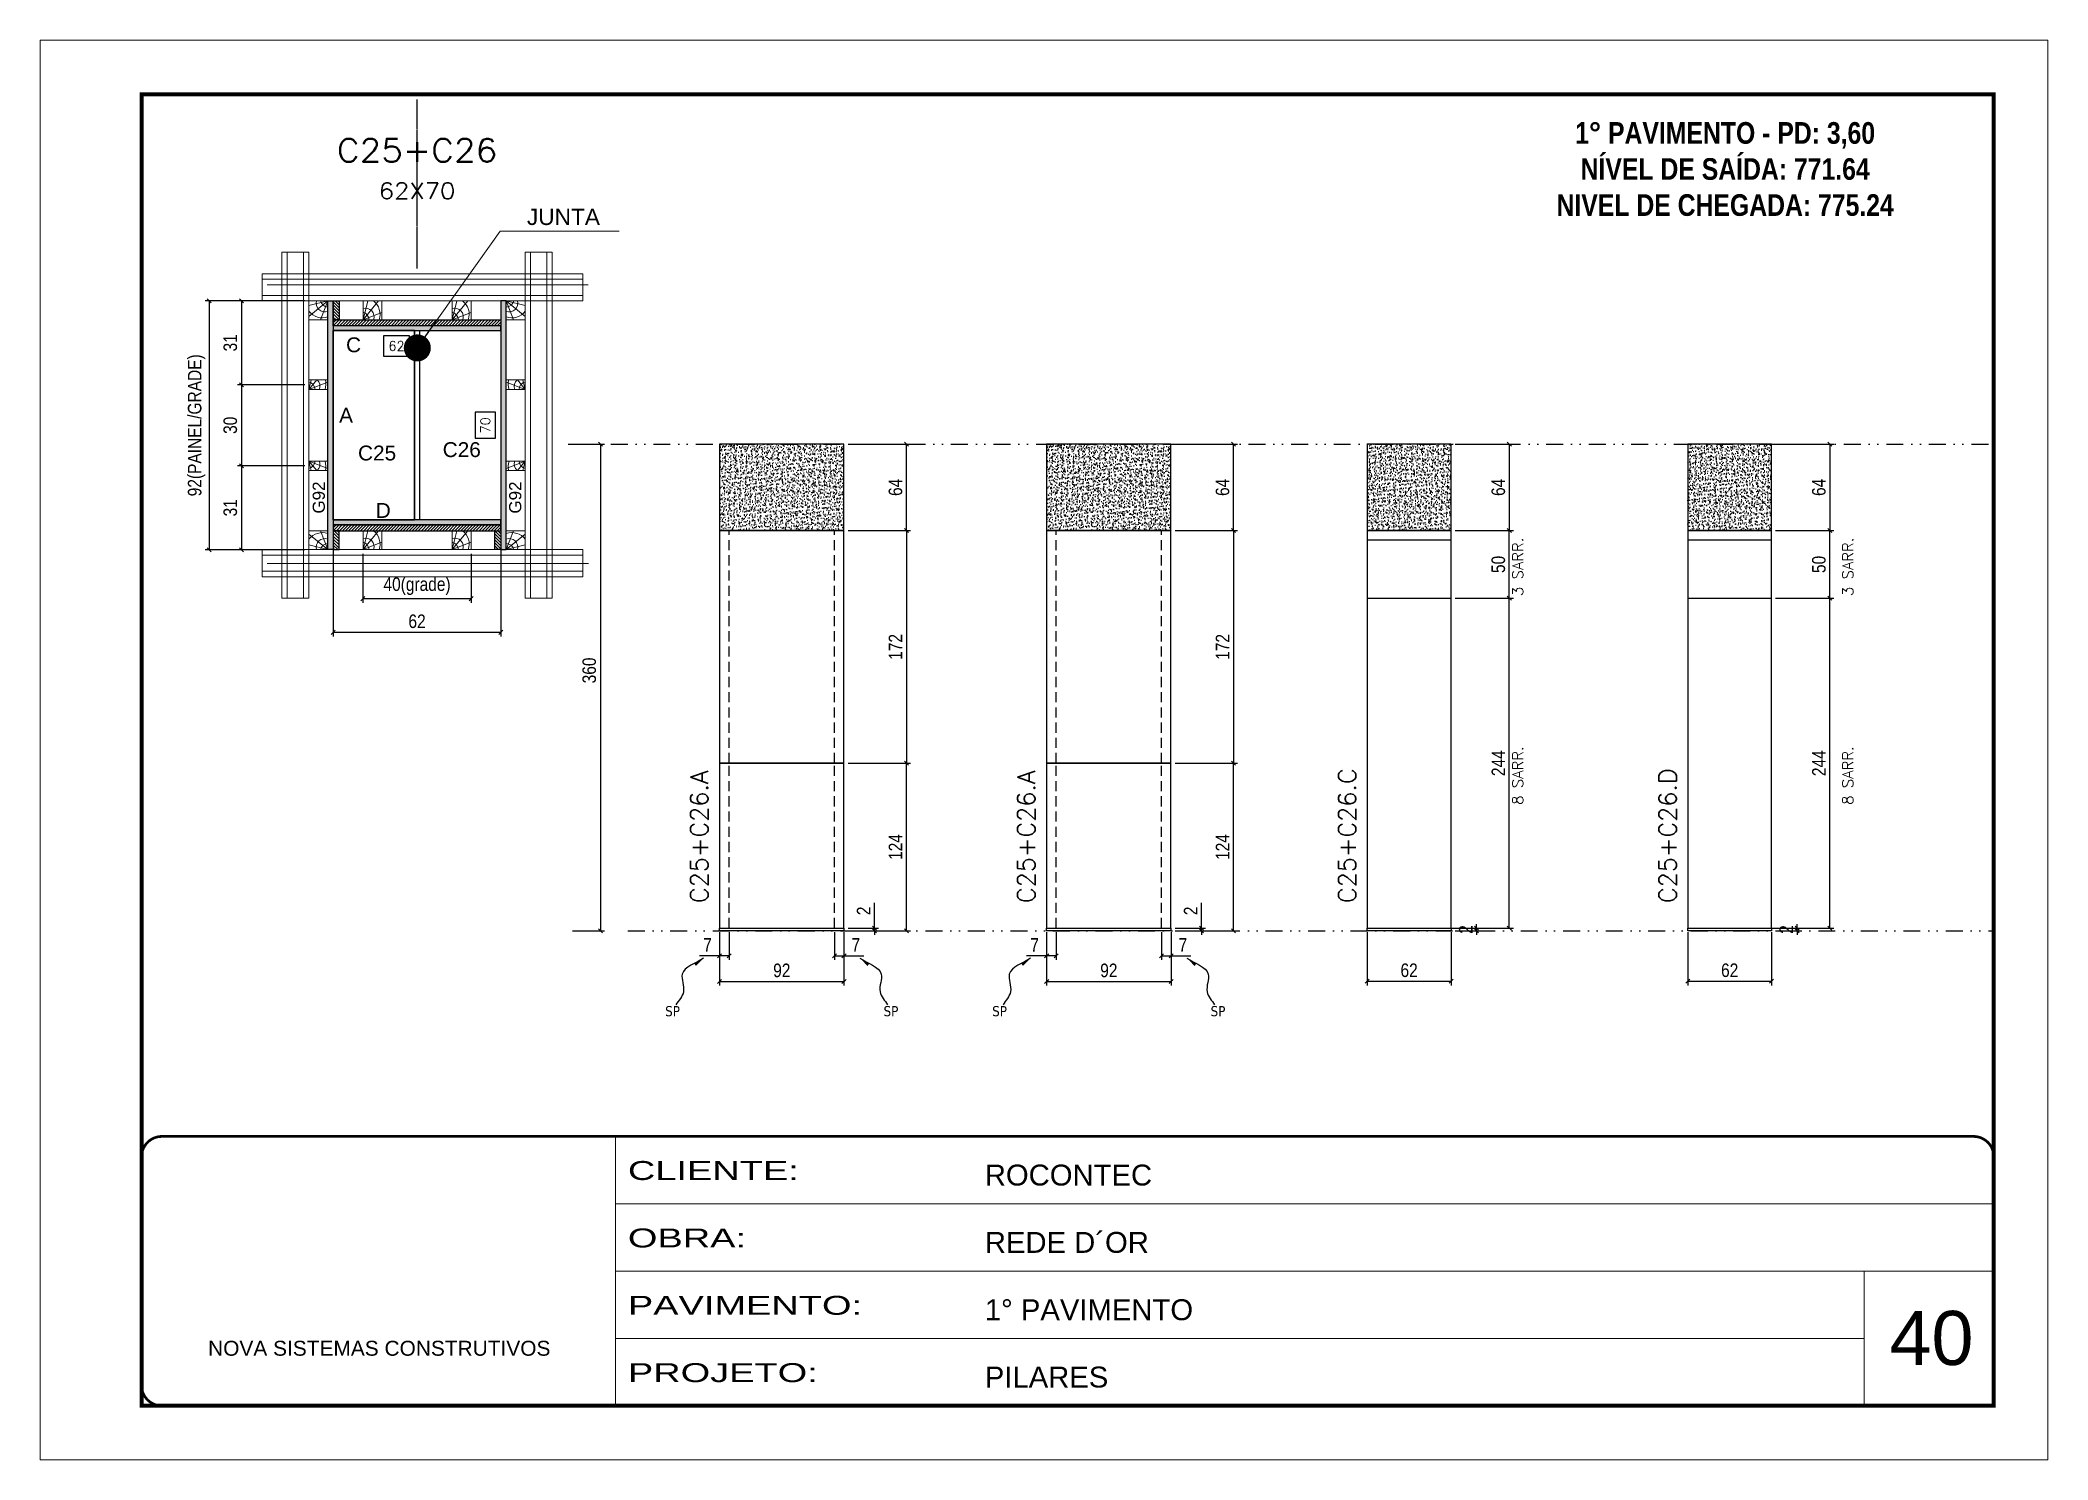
# Model space of a CAD drawing. Extents: x 2949 to 9203, y -16089 to 12527.
# Drawn here: x 7704 to 9189, y 1140 to 2190 of the extents above; entities that cross this region are included whole.
import ezdxf
from ezdxf.enums import TextEntityAlignment as Align

# ---------------------------------------------------------------- set-up
doc = ezdxf.new("R2010")
doc.units = 0
for name, pattern in [('CONTINUO', [0]), ('DASHED', [0.75, 0.5, -0.25]), ('DIVIDE2', [0.625, 0.25, -0.125, 0, -0.125, 0, -0.125]), ('HIDDEN', [0.375, 0.25, -0.125])]:
    doc.linetypes.add(name, pattern=pattern)
for name, color, linetype, lineweight in [('CARIMBO', 255, 'Continuous', 9), ('Folhas', 255, 'Continuous', 9), ('Hachura', 251, 'Continuous', 9), ('Madeira', 126, 'Continuous', 18), ('Perfil Metálico', 224, 'Continuous', 18), ('SARRAFO DE PRESSAO', 251, 'DASHED', 9), ('Texto Seção', 7, 'Continuous', 15)]:
    doc.layers.add(name, color=color, linetype=linetype, lineweight=lineweight)
for name, color, linetype in [('CHAPA', 1, 'Continuous'), ('COTA', 241, 'Continuous'), ('cotas', 4, 'Continuous'), ('MEIO_PONT', 93, 'Continuous'), ('NOMENCLATURA', 7, 'Continuous'), ('Nível', 160, 'Continuous'), ('Painéis', 200, 'Continuous'), ('SARR_2.2x7', 40, 'Continuous'), ('SARRAFO', 251, 'Continuous'), ('Sarrafo de Pressão', 42, 'HIDDEN'), ('texto', 7, 'Continuous'), ('Texto de Titulo', 7, 'Continuous'), ('Texto Qtd Sarr', 242, 'Continuous'), ('TEXTO_GERAL', 7, 'Continuous')]:
    doc.layers.add(name, color=color, linetype=linetype)
doc.styles.add('ARIAL', font='arial.ttf')
doc.styles.add('COTA TECNICA', font='techl___.ttf', dxfattribs={"height": 10})
doc.styles.add('COTA TECNICA 2X', font='techl___.ttf', dxfattribs={"height": 10})
doc.styles.add('COTA TECNICA-50', font='techl___.ttf', dxfattribs={"height": 10})
doc.styles.add('REGUA-120', font='ROMANS.shx', dxfattribs={"height": 15})
doc.styles.add('ROMANC', font='techb___.ttf', dxfattribs={"height": 2.5})
doc.styles.add('ROMANS', font='romans.shx')
doc.styles.add('SANSSERIF', font='sas_____.pfb')
doc.styles.get("Standard").update_dxf_attribs({"font": 'arial.ttf'})
doc.styles.add('Tecnologia', font='')
doc.styles.get('Tecnologia').set_extended_font_data('Forgotten Futurist')
doc.dimstyles.new('3x', dxfattribs={"dimtxt": 10, "dimasz": 5, "dimexe": 7, "dimexo": 5, "dimgap": 4, "dimtad": 1, "dimdec": 4, "dimlfac": 0.333333, "dimdsep": 46, "dimtxsty": 'Standard', "dimblk": 'DOT', "dimcen": 0.09, "dimclrd": 1, "dimclre": 1, "dimclrt": 2, "dimadec": 0, "dimazin": 2, "dimtfac": 1, "dimtdec": 4, "dimtmove": 0, "dimatfit": 3, "dimldrblk": 'DOT', "dimfxl": 1, "dimtolj": 1, "dimtzin": 0, "dimlwd": 9, "dimlwe": 9, "dimarcsym": 0})
doc.dimstyles.new('COTA PAINEL-50', dxfattribs={"dimtxt": 10, "dimasz": 3, "dimexe": 3, "dimexo": 3, "dimgap": 3, "dimtad": 1, "dimdec": 1, "dimzin": 12, "dimdsep": 46, "dimtxsty": 'COTA TECNICA-50', "dimblk1": 'OBLIQUE', "dimblk2": 'OBLIQUE', "dimsah": 1, "dimcen": 0.9, "dimclrd": 4, "dimclre": 4, "dimclrt": 240, "dimadec": 1, "dimazin": 3, "dimtfac": 1, "dimtdec": 1, "dimtmove": 0, "dimatfit": 3, "dimfxl": 1, "dimtolj": 1, "dimtzin": 12, "dimarcsym": 0})
doc.dimstyles.new('PAINEL', dxfattribs={"dimtxt": 10, "dimasz": 3, "dimexe": 3, "dimexo": 3, "dimgap": 3, "dimtad": 1, "dimdec": 1, "dimzin": 12, "dimdsep": 46, "dimtxsty": 'COTA TECNICA', "dimblk1": 'OBLIQUE', "dimblk2": 'OBLIQUE', "dimsah": 1, "dimcen": 0.9, "dimclrd": 4, "dimclre": 4, "dimclrt": 240, "dimadec": 1, "dimazin": 3, "dimtfac": 1, "dimtdec": 1, "dimtmove": 0, "dimatfit": 3, "dimfxl": 1, "dimtolj": 1, "dimtzin": 12, "dimarcsym": 0})
doc.dimstyles.new('SECAO PILAR', dxfattribs={"dimtxt": 10, "dimasz": 3, "dimexe": 3, "dimexo": 3, "dimgap": 3, "dimtad": 1, "dimdec": 1, "dimlfac": 0.5, "dimzin": 12, "dimdsep": 46, "dimtxsty": 'COTA TECNICA 2X', "dimblk1": 'OBLIQUE', "dimblk2": 'OBLIQUE', "dimsah": 1, "dimcen": 0.9, "dimclrd": 256, "dimclre": 256, "dimclrt": 256, "dimadec": 1, "dimazin": 3, "dimtfac": 1, "dimtdec": 1, "dimtmove": 0, "dimatfit": 3, "dimfxl": 1, "dimtolj": 1, "dimtzin": 12, "dimarcsym": 0})
doc.dimstyles.new('SECÇÃO 2', dxfattribs={"dimtxt": 7, "dimasz": 6, "dimexe": 0.18, "dimexo": 2, "dimgap": -4, "dimtad": 3, "dimdec": 1, "dimlfac": 0.5, "dimzin": 12, "dimdsep": 46, "dimtxsty": 'ROMANS', "dimblk": 'ARCHTICK', "dimcen": 0.09, "dimse1": 1, "dimse2": 1, "dimsd1": 1, "dimsd2": 1, "dimclrd": 180, "dimclre": 5, "dimclrt": 1, "dimadec": 0, "dimazin": 3, "dimtfac": 1, "dimtdec": 1, "dimtofl": 0, "dimtmove": 0, "dimatfit": 3, "dimldrblk": 'ARCHTICK', "dimfxl": 1, "dimtolj": 1, "dimtzin": 0, "dimarcsym": 0})
doc.dimstyles.get("Standard").update_dxf_attribs({"dimtxt": 0.18, "dimasz": 0.18, "dimexe": 0.18, "dimexo": 0.0625, "dimgap": 0.09, "dimtad": 0, "dimtih": 1, "dimtoh": 1, "dimdec": 4, "dimzin": 0, "dimdsep": 46, "dimtxsty": 'Standard', "dimcen": 0.09, "dimadec": 0, "dimazin": 0, "dimtfac": 1, "dimtdec": 4, "dimtofl": 0, "dimtmove": 0, "dimatfit": 3, "dimfxl": 1, "dimtolj": 1, "dimtzin": 0, "dimarcsym": 0})
pattern_1 = [(135, (-14970.5793, 11315.6886), (-1.12253202, -1.12253202), [])]

msp = doc.modelspace()

# ---------------------------------------------------------------- texts
at = {"color": 0, "linetype": 'Continuous', "ltscale": 5, "style": 'ARIAL'}
msp.add_text('JUNTA', height=12, dxfattribs=at).set_placement((8064.08, 2052.86))
at = {"layer": 'CARIMBO', "style": 'ARIAL'}
msp.add_text('40', height=40, dxfattribs=at).set_placement((9071.89, 1209.7))
at = {"layer": 'NOMENCLATURA', "color": 2, "insert": (8950.36, 2155.62), "char_height": 16, "attachment_point": 2, "style": 'ROMANC'}
msp.add_mtext_dynamic_manual_height_columns('\\P1° PAVIMENTO - PD: 3,60\\PNÍVEL DE SAÍDA: 771.64\\PNIVEL DE CHEGADA: 775.24', width=300.2766, gutter_width=1, heights=[0], dxfattribs=at)
at = {"layer": 'texto', "color": 0, "char_height": 7.5, "attachment_point": 5}
for insert in [(8171.78, 1471.35), (8333.33, 1471.35), (8413.67, 1471.35), (8575.23, 1471.35)]:
    msp.add_mtext('{\\fTahoma|b0|i0|c0|p34;\\C4;SP}', dxfattribs=dict(at, insert=insert))
at = {"layer": 'Texto Seção', "linetype": 'Continuous', "style": 'ROMANS'}
for s, p in [('3 SARR.', (8800.94, 1778.4)), ('3 SARR.', (9045.05, 1778.4)), ('8 SARR.', (8800.94, 1624.05)), ('8 SARR.', (9045.05, 1624.05))]:
    msp.add_text(s, height=8, rotation=90, dxfattribs=at).set_placement(p)
at = {"layer": 'Texto Seção', "char_height": 13, "width": 285.3299, "attachment_point": 7, "rotation": 90, "style": 'REGUA-120'}
for s, insert in [('C25+C26.A', (8198.01, 1551.31)), ('C25+C26.A', (8439.9, 1551.31)), ('C25+C26.C', (8677.3, 1551.31)), ('C25+C26.D', (8914.35, 1551.31))]:
    msp.add_mtext(s, dxfattribs=dict(at, insert=insert))
at = {"layer": 'TEXTO_GERAL', "style": 'ARIAL'}
for s, p in [('C', (7935.85, 1964.24)), ('A', (7930.29, 1912.18)), ('C25', (7953.25, 1884.21)), ('C26', (8015.87, 1886.71)), ('D', (7957.83, 1841.74))]:
    msp.add_text(s, height=11, dxfattribs=at).set_placement(p, align=Align.MIDDLE_CENTER)
at = {"layer": 'TEXTO_GERAL', "color": 0, "linetype": 'Continuous', "style": 'SANSSERIF'}
for p in [(7910.1, 1839.4), (8055.43, 1839.4)]:
    msp.add_text('G92', height=9, rotation=90, dxfattribs=at).set_placement(p, align=Align.MIDDLE_LEFT)

# ---------------------------------------------------------------- blocks, each defined once
blk = doc.blocks.new('9999999999')
at = {"color": 30, "linetype": 'CONTINUO'}
for p, q in [((98564.6, 34230.2), (98564.6, 34429.4)), ((98564.6, 34379.6), (99584, 34379.6)), ((98564.6, 34329.8), (99488, 34329.8)), ((99584, 34329.8), (99488, 34329.8)), ((99488, 34329.8), (99488, 34230.2)), ((98564.6, 34280), (99488, 34280))]:
    blk.add_line(p, q, dxfattribs=at)
at = {"color": 30, "linetype": 'CONTINUO', "const_width": 2}
blk.add_lwpolyline([(99584, 34230.2), (99584, 34414.4, 0.414214), (99569, 34429.4), (98229, 34429.4, 0.414214), (98214, 34414.4), (98214, 34245.2, 0.414214), (98229, 34230.2), (99584, 34230.2)], format="xyb", dxfattribs=at)
at = {"layer": 'Folhas'}
blk.add_lwpolyline([(98139, 34190.2), (99624, 34190.2), (99624, 35240.2), (98139, 35240.2)], close=True, dxfattribs=at)
at = {"layer": 'Folhas', "color": 30, "const_width": 3}
blk.add_lwpolyline([(98214, 34230.2), (99584, 34230.2), (99584, 35200.2), (98214, 35200.2)], close=True, dxfattribs=at)
at = {"color": 7, "linetype": 'Continuous', "ltscale": 5, "style": 'ARIAL'}
for s, height, p in [('ROCONTEC', 15.48, (98837.7, 34393.1)), ('REDE D´OR', 15.48, (98837.7, 34343.3)), ('1° PAVIMENTO', 15.483, (98837.7, 34293.5)), ('NOVA SISTEMAS CONSTRUTIVOS', 11.059, (98263.2, 34267.2)), ('PILARES', 15.48, (98837.7, 34243.7))]:
    blk.add_text(s, height=height, dxfattribs=at).set_placement(p)
at = {"layer": 'Folhas', "color": 7, "style": 'Tecnologia', "width": 1.5}
for s, p in [('CLIENTE:', (98573.7, 34397.2)), ('OBRA:', (98573.7, 34347.3)), ('PAVIMENTO:', (98573.7, 34297.5)), ('PROJETO:', (98573.7, 34247.7))]:
    blk.add_text(s, height=14, dxfattribs=at).set_placement(p)
blk = doc.blocks.new('*D3679')
at = {"layer": 'COTA', "color": 180, "lineweight": -2, "transparency": 16777216}
for p, q in [((8040.8, 1914.4), (8025.8, 1914.4)), ((8025.8, 1914.4), (8025.8, 1895.1)), ((8040.8, 1895.1), (8040.8, 1914.4)), ((8025.8, 1895.1), (8040.8, 1895.1))]:
    blk.add_line(p, q, dxfattribs=at)
at = {"layer": 'Defpoints', "color": 0, "transparency": 16777216}
for p in [(7920.8, 1974.7), (7920.8, 1834.7), (8044.8, 1834.7)]:
    blk.add_point(p, dxfattribs=at)
at = {"layer": 'COTA', "color": 1, "transparency": 16777216, "insert": (8033.3, 1904.7), "char_height": 7, "attachment_point": 5, "rotation": 90, "style": 'ROMANS'}
blk.add_mtext('\\A1;70', dxfattribs=at)
blk = doc.blocks.new('_ArchTick')
at = {"color": 0, "linetype": 'ByBlock', "const_width": 0.15}
blk.add_lwpolyline([(-0.5, -0.5), (0.5, 0.5)], dxfattribs=at)
blk = doc.blocks.new('*D3680')
at = {"layer": 'COTA', "color": 180, "lineweight": -2, "transparency": 16777216}
for p, q in [((7977.1, 1970.9), (7958.1, 1970.9)), ((7958.1, 1970.9), (7958.1, 1955.9)), ((7977.1, 1955.9), (7977.1, 1970.9)), ((7958.1, 1955.9), (7977.1, 1955.9))]:
    blk.add_line(p, q, dxfattribs=at)
at = {"layer": 'Defpoints', "color": 0, "transparency": 16777216}
for p in [(7920.8, 1974.7), (8044.8, 1974.7), (8044.8, 1951.9)]:
    blk.add_point(p, dxfattribs=at)
at = {"layer": 'COTA', "color": 1, "transparency": 16777216, "insert": (7967.6, 1963.4), "char_height": 7, "attachment_point": 5, "style": 'ROMANS'}
blk.add_mtext('\\A1;62', dxfattribs=at)
blk = doc.blocks.new('titulo1')
at = {"layer": 'Defpoints', "color": 252, "linetype": 'HIDDEN', "ltscale": 2}
blk.add_line((0, 0), (0, 125), dxfattribs=at)
at = {"layer": 'Defpoints', "style": 'ROMANS', "oblique": 15}
blk.add_attdef('FOLHA', text='', height=10, dxfattribs=at).set_placement((0, 15.6), align=Align.MIDDLE_CENTER)
at = {"layer": 'Texto Qtd Sarr', "color": 3, "style": 'ROMANS', "oblique": 15}
for tag, height, p in [('TITULO', 17, (0, 71.4)), ('SEÇÃO', 12, (0, 41.5))]:
    blk.add_attdef(tag, text='', height=height, dxfattribs=at).set_placement(p, align=Align.MIDDLE_CENTER)
blk = doc.blocks.new('_Oblique')
at = {"color": 0, "linetype": 'ByBlock', "lineweight": -2}
blk.add_line((-0.5, -0.5), (0.5, 0.5), dxfattribs=at)
blk = doc.blocks.new('*D3681')
at = {"layer": 'COTA', "lineweight": -2, "transparency": 16777216}
for p, q in [((7899.8, 1996.7), (7826.1, 1996.7)), ((7829.1, 1996.7), (7829.1, 1812.7)), ((7899.8, 1812.7), (7826.1, 1812.7))]:
    blk.add_line(p, q, dxfattribs=at)
at = {"layer": 'Defpoints', "color": 0, "transparency": 16777216}
for p in [(7902.8, 1996.7), (7829.1, 1812.7), (7902.8, 1812.7)]:
    blk.add_point(p, dxfattribs=at)
at = {"layer": 'COTA', "lineweight": -2, "transparency": 16777216, "xscale": 3, "yscale": 3, "zscale": 3}
for p, rotation in [((7829.1, 1996.7), 90), ((7829.1, 1812.7), 270)]:
    blk.add_blockref('_Oblique', p, dxfattribs=dict(at, rotation=rotation))
at = {"layer": 'COTA', "transparency": 16777216, "insert": (7819.8, 1904.7), "char_height": 10, "attachment_point": 5, "rotation": 90, "style": 'COTA TECNICA 2X'}
blk.add_mtext('\\A1;92(PAINEL/GRADE)', dxfattribs=at)
blk = doc.blocks.new('*D3682')
at = {"layer": 'COTA', "lineweight": -2, "transparency": 16777216}
for p, q in [((7899.8, 1874.7), (7849.9, 1874.7)), ((7852.9, 1874.7), (7852.9, 1812.7)), ((7899.8, 1812.7), (7849.9, 1812.7))]:
    blk.add_line(p, q, dxfattribs=at)
at = {"layer": 'Defpoints', "color": 0, "transparency": 16777216}
for p in [(7902.8, 1874.7), (7852.9, 1812.7), (7902.8, 1812.7)]:
    blk.add_point(p, dxfattribs=at)
at = {"layer": 'COTA', "lineweight": -2, "transparency": 16777216, "xscale": 3, "yscale": 3, "zscale": 3}
for p, rotation in [((7852.9, 1874.7), 90), ((7852.9, 1812.7), 270)]:
    blk.add_blockref('_Oblique', p, dxfattribs=dict(at, rotation=rotation))
at = {"layer": 'COTA', "transparency": 16777216, "insert": (7844.7, 1843.7), "char_height": 10, "attachment_point": 5, "rotation": 90, "style": 'COTA TECNICA 2X'}
blk.add_mtext('\\A1;31', dxfattribs=at)
blk = doc.blocks.new('PONTALETE')
at = {"layer": 'Madeira'}
for q in [(2.71, 7), (7, 5.76), (7, 1.74)]:
    blk.add_line((0, 0), q, dxfattribs=at)
blk.add_lwpolyline([(0, 0), (7, 0), (7, 7), (0, 7)], close=True, dxfattribs=at)
for centre, radius, start, end in [((2.04, 0.06), 6.23, 37.28179, 109.09128), ((1.09, 0.9), 3.19, 343.60304, 109.98471), ((-0.21, -0.78), 3.09, 14.63219, 86.0383)]:
    blk.add_arc(centre, radius, start, end, dxfattribs=at)
blk = doc.blocks.new('MEIO PONTALETE')
at = {"layer": 'Madeira'}
for q in [(2.71, 7), (3.5, 2.88), (3.5, 0.87)]:
    blk.add_line((0, 0), q, dxfattribs=at)
blk.add_lwpolyline([(0, 0), (3.5, 0), (3.5, 7), (0, 7)], close=True, dxfattribs=at)
for centre, radius, start, end in [((2.04, 0.06), 6.23, 76.44987, 109.09128), ((1.09, 0.9), 3.19, 40.90626, 109.98471), ((-0.21, -0.78), 3.09, 14.63219, 86.0383)]:
    blk.add_arc(centre, radius, start, end, dxfattribs=at)
blk = doc.blocks.new('*D3683')
at = {"layer": 'COTA', "lineweight": -2, "transparency": 16777216}
for p, q in [((7899.8, 1996.7), (7849.9, 1996.7)), ((7852.9, 1996.7), (7852.9, 1934.7)), ((7899.8, 1934.7), (7849.9, 1934.7))]:
    blk.add_line(p, q, dxfattribs=at)
at = {"layer": 'Defpoints', "color": 0, "transparency": 16777216}
for p in [(7902.8, 1996.7), (7852.9, 1934.7), (7902.8, 1934.7)]:
    blk.add_point(p, dxfattribs=at)
at = {"layer": 'COTA', "lineweight": -2, "transparency": 16777216, "xscale": 3, "yscale": 3, "zscale": 3}
for p, rotation in [((7852.9, 1996.7), 90), ((7852.9, 1934.7), 270)]:
    blk.add_blockref('_Oblique', p, dxfattribs=dict(at, rotation=rotation))
at = {"layer": 'COTA', "transparency": 16777216, "insert": (7844.7, 1965.7), "char_height": 10, "attachment_point": 5, "rotation": 90, "style": 'COTA TECNICA 2X'}
blk.add_mtext('\\A1;31', dxfattribs=at)
blk = doc.blocks.new('*D3684')
at = {"layer": 'COTA', "lineweight": -2, "transparency": 16777216}
for p, q in [((7899.8, 1934.7), (7849.9, 1934.7)), ((7852.9, 1934.7), (7852.9, 1874.7)), ((7899.8, 1874.7), (7849.9, 1874.7))]:
    blk.add_line(p, q, dxfattribs=at)
at = {"layer": 'Defpoints', "color": 0, "transparency": 16777216}
for p in [(7902.8, 1934.7), (7852.9, 1874.7), (7902.8, 1874.7)]:
    blk.add_point(p, dxfattribs=at)
at = {"layer": 'COTA', "lineweight": -2, "transparency": 16777216, "xscale": 3, "yscale": 3, "zscale": 3}
for p, rotation in [((7852.9, 1934.7), 90), ((7852.9, 1874.7), 270)]:
    blk.add_blockref('_Oblique', p, dxfattribs=dict(at, rotation=rotation))
at = {"layer": 'COTA', "transparency": 16777216, "insert": (7844.7, 1904.7), "char_height": 10, "attachment_point": 5, "rotation": 90, "style": 'COTA TECNICA 2X'}
blk.add_mtext('\\A1;30', dxfattribs=at)
blk = doc.blocks.new('*D3692')
at = {"layer": 'COTA', "lineweight": -2, "transparency": 16777216}
for p, q in [((7920.8, 1828.1), (7920.8, 1748.6)), ((8044.8, 1828.1), (8044.8, 1748.6)), ((7920.8, 1751.6), (8044.8, 1751.6))]:
    blk.add_line(p, q, dxfattribs=at)
at = {"layer": 'Defpoints', "color": 0, "transparency": 16777216}
for p in [(7920.8, 1831.1), (8044.8, 1831.1), (8044.8, 1751.6)]:
    blk.add_point(p, dxfattribs=at)
at = {"layer": 'COTA', "lineweight": -2, "transparency": 16777216, "xscale": 3, "yscale": 3, "zscale": 3, "rotation": 180}
blk.add_blockref('_Oblique', (7920.8, 1751.6), dxfattribs=at)
at = {"layer": 'COTA', "lineweight": -2, "transparency": 16777216, "xscale": 3, "yscale": 3, "zscale": 3}
blk.add_blockref('_Oblique', (8044.8, 1751.6), dxfattribs=at)
at = {"layer": 'COTA', "transparency": 16777216, "insert": (7982.8, 1759.7), "char_height": 10, "attachment_point": 5, "style": 'COTA TECNICA 2X'}
blk.add_mtext('\\A1;62', dxfattribs=at)
blk = doc.blocks.new('*D3661')
at = {"layer": 'COTA', "color": 4, "lineweight": -2, "transparency": 16777216}
for p, q in [((8685.6, 1529.8), (8685.6, 1490.5)), ((8747.6, 1529.8), (8747.6, 1490.5)), ((8685.6, 1493.5), (8747.6, 1493.5))]:
    blk.add_line(p, q, dxfattribs=at)
at = {"layer": 'Defpoints', "color": 0, "transparency": 16777216}
for p in [(8685.6, 1532.8), (8747.6, 1532.8), (8747.6, 1493.5)]:
    blk.add_point(p, dxfattribs=at)
at = {"layer": 'COTA', "color": 4, "lineweight": -2, "transparency": 16777216, "xscale": 3, "yscale": 3, "zscale": 3, "rotation": 180}
blk.add_blockref('_Oblique', (8685.6, 1493.5), dxfattribs=at)
at = {"layer": 'COTA', "color": 4, "lineweight": -2, "transparency": 16777216, "xscale": 3, "yscale": 3, "zscale": 3}
blk.add_blockref('_Oblique', (8747.6, 1493.5), dxfattribs=at)
at = {"layer": 'COTA', "color": 240, "transparency": 16777216, "insert": (8716.6, 1501.6), "char_height": 10, "attachment_point": 5, "style": 'COTA TECNICA'}
blk.add_mtext('\\A1;62', dxfattribs=at)
blk = doc.blocks.new('*D3662')
at = {"layer": 'COTA', "color": 4, "lineweight": -2, "transparency": 16777216}
for p, q in [((8750.6, 1532.8), (8769.5, 1532.8)), ((8750.6, 1530.8), (8769.5, 1530.8)), ((8766.5, 1532.8), (8766.5, 1535.8)), ((8766.5, 1530.8), (8766.5, 1532.8)), ((8766.5, 1530.8), (8766.5, 1527.8))]:
    blk.add_line(p, q, dxfattribs=at)
at = {"layer": 'Defpoints', "color": 0, "transparency": 16777216}
for p in [(8747.6, 1532.8), (8747.6, 1530.8), (8766.5, 1532.8)]:
    blk.add_point(p, dxfattribs=at)
at = {"layer": 'COTA', "color": 4, "lineweight": -2, "transparency": 16777216, "xscale": 3, "yscale": 3, "zscale": 3}
for p, rotation in [((8766.5, 1532.8), 270), ((8766.5, 1530.8), 90)]:
    blk.add_blockref('_Oblique', p, dxfattribs=dict(at, rotation=rotation))
at = {"layer": 'COTA', "color": 240, "transparency": 16777216, "insert": (8758.5, 1531.8), "char_height": 10, "attachment_point": 5, "rotation": 90, "style": 'COTA TECNICA-50'}
blk.add_mtext('\\A1;2', dxfattribs=at)
blk = doc.blocks.new('*D3685')
at = {"layer": 'COTA', "color": 4, "linetype": 'ByBlock', "lineweight": -2, "transparency": 16777216}
for p, q in [((8750.6, 1890.8), (8793.7, 1890.8)), ((8790.7, 1890.8), (8790.7, 1826.8)), ((8750.6, 1826.8), (8793.7, 1826.8))]:
    blk.add_line(p, q, dxfattribs=at)
at = {"layer": 'Defpoints', "color": 0, "linetype": 'ByBlock', "transparency": 16777216}
for p in [(8747.6, 1890.8), (8747.6, 1826.8), (8790.7, 1826.8)]:
    blk.add_point(p, dxfattribs=at)
at = {"layer": 'COTA', "color": 4, "linetype": 'ByBlock', "lineweight": -2, "transparency": 16777216, "xscale": 3, "yscale": 3, "zscale": 3}
for p, rotation in [((8790.7, 1890.8), 90), ((8790.7, 1826.8), 270)]:
    blk.add_blockref('_Oblique', p, dxfattribs=dict(at, rotation=rotation))
at = {"layer": 'COTA', "color": 240, "linetype": 'ByBlock', "transparency": 16777216, "insert": (8782.6, 1858.8), "char_height": 10, "attachment_point": 5, "rotation": 90, "style": 'COTA TECNICA'}
blk.add_mtext('\\A1;64', dxfattribs=at)
blk = doc.blocks.new('*D3686')
at = {"layer": 'cotas', "color": 4, "linetype": 'ByBlock', "lineweight": -2, "transparency": 16777216}
for p, q in [((8097.7, 1890.8), (8121.4, 1890.8)), ((8118.4, 1890.8), (8118.4, 1530.8)), ((8097.7, 1530.8), (8121.4, 1530.8))]:
    blk.add_line(p, q, dxfattribs=at)
at = {"layer": 'Defpoints', "color": 0, "linetype": 'ByBlock', "transparency": 16777216}
for p in [(8094.7, 1890.8), (8094.7, 1530.8), (8118.4, 1530.8)]:
    blk.add_point(p, dxfattribs=at)
at = {"layer": 'cotas', "color": 4, "linetype": 'ByBlock', "lineweight": -2, "transparency": 16777216, "xscale": 3, "yscale": 3, "zscale": 3}
for p, rotation in [((8118.4, 1890.8), 90), ((8118.4, 1530.8), 270)]:
    blk.add_blockref('_Oblique', p, dxfattribs=dict(at, rotation=rotation))
at = {"layer": 'cotas', "color": 240, "linetype": 'ByBlock', "transparency": 16777216, "insert": (8110.2, 1723.4), "char_height": 10, "attachment_point": 5, "rotation": 90, "style": 'COTA TECNICA'}
blk.add_mtext('\\A1;360', dxfattribs=at)
blk = doc.blocks.new('*D3663')
at = {"layer": 'COTA', "color": 4, "lineweight": -2, "transparency": 16777216}
for p, q in [((8448.5, 1529.8), (8448.5, 1490.4)), ((8540.5, 1529.8), (8540.5, 1490.4)), ((8448.5, 1493.4), (8540.5, 1493.4))]:
    blk.add_line(p, q, dxfattribs=at)
at = {"layer": 'Defpoints', "color": 0, "transparency": 16777216}
for p in [(8448.5, 1532.8), (8540.5, 1532.8), (8540.5, 1493.4)]:
    blk.add_point(p, dxfattribs=at)
at = {"layer": 'COTA', "color": 4, "lineweight": -2, "transparency": 16777216, "xscale": 3, "yscale": 3, "zscale": 3, "rotation": 180}
blk.add_blockref('_Oblique', (8448.5, 1493.4), dxfattribs=at)
at = {"layer": 'COTA', "color": 4, "lineweight": -2, "transparency": 16777216, "xscale": 3, "yscale": 3, "zscale": 3}
blk.add_blockref('_Oblique', (8540.5, 1493.4), dxfattribs=at)
at = {"layer": 'COTA', "color": 240, "transparency": 16777216, "insert": (8494.5, 1501.5), "char_height": 10, "attachment_point": 5, "style": 'COTA TECNICA'}
blk.add_mtext('\\A1;92', dxfattribs=at)
blk = doc.blocks.new('*D3664')
at = {"layer": 'COTA', "color": 4, "lineweight": -2, "transparency": 16777216}
for p, q in [((8543.5, 1890.8), (8589.7, 1890.8)), ((8586.7, 1826.8), (8586.7, 1890.8)), ((8543.5, 1826.8), (8589.7, 1826.8))]:
    blk.add_line(p, q, dxfattribs=at)
at = {"layer": 'Defpoints', "color": 0, "transparency": 16777216}
for p in [(8540.5, 1890.8), (8586.7, 1890.8), (8540.5, 1826.8)]:
    blk.add_point(p, dxfattribs=at)
at = {"layer": 'COTA', "color": 4, "lineweight": -2, "transparency": 16777216, "xscale": 3, "yscale": 3, "zscale": 3}
for p, rotation in [((8586.7, 1890.8), 90), ((8586.7, 1826.8), 270)]:
    blk.add_blockref('_Oblique', p, dxfattribs=dict(at, rotation=rotation))
at = {"layer": 'COTA', "color": 240, "transparency": 16777216, "insert": (8578.6, 1858.8), "char_height": 10, "attachment_point": 5, "rotation": 90, "style": 'COTA TECNICA'}
blk.add_mtext('\\A1;64', dxfattribs=at)
blk = doc.blocks.new('*D3665')
at = {"layer": 'COTA', "color": 4, "lineweight": -2, "transparency": 16777216}
for p, q in [((8455.5, 1529.8), (8455.5, 1509.3)), ((8448.5, 1527.8), (8448.5, 1509.3)), ((8448.5, 1512.3), (8433.7, 1512.3)), ((8455.5, 1512.3), (8448.5, 1512.3))]:
    blk.add_line(p, q, dxfattribs=at)
at = {"layer": 'Defpoints', "color": 0, "transparency": 16777216}
for p in [(8448.5, 1530.8), (8455.5, 1532.8), (8448.5, 1512.3)]:
    blk.add_point(p, dxfattribs=at)
at = {"layer": 'COTA', "color": 4, "lineweight": -2, "transparency": 16777216, "xscale": 3, "yscale": 3, "zscale": 3, "rotation": 180}
blk.add_blockref('_Oblique', (8448.5, 1512.3), dxfattribs=at)
at = {"layer": 'COTA', "color": 4, "lineweight": -2, "transparency": 16777216, "xscale": 3, "yscale": 3, "zscale": 3}
blk.add_blockref('_Oblique', (8455.5, 1512.3), dxfattribs=at)
at = {"layer": 'COTA', "color": 240, "transparency": 16777216, "insert": (8439.6, 1520.4), "char_height": 10, "attachment_point": 5, "style": 'COTA TECNICA-50'}
blk.add_mtext('\\A1;7', dxfattribs=at)
blk = doc.blocks.new('*D3666')
at = {"layer": 'COTA', "color": 4, "lineweight": -2, "transparency": 16777216}
for p, q in [((8533.5, 1529.8), (8533.5, 1509.3)), ((8540.5, 1527.8), (8540.5, 1509.3)), ((8533.5, 1512.3), (8540.5, 1512.3)), ((8540.5, 1512.3), (8555.2, 1512.3))]:
    blk.add_line(p, q, dxfattribs=at)
at = {"layer": 'Defpoints', "color": 0, "transparency": 16777216}
for p in [(8533.5, 1532.8), (8540.5, 1530.8), (8540.5, 1512.3)]:
    blk.add_point(p, dxfattribs=at)
at = {"layer": 'COTA', "color": 4, "lineweight": -2, "transparency": 16777216, "xscale": 3, "yscale": 3, "zscale": 3, "rotation": 180}
blk.add_blockref('_Oblique', (8533.5, 1512.3), dxfattribs=at)
at = {"layer": 'COTA', "color": 4, "lineweight": -2, "transparency": 16777216, "xscale": 3, "yscale": 3, "zscale": 3}
blk.add_blockref('_Oblique', (8540.5, 1512.3), dxfattribs=at)
at = {"layer": 'COTA', "color": 240, "transparency": 16777216, "insert": (8549.3, 1520.4), "char_height": 10, "attachment_point": 5, "style": 'COTA TECNICA-50'}
blk.add_mtext('\\A1;7', dxfattribs=at)
blk = doc.blocks.new('*D3667')
at = {"layer": 'COTA', "color": 4, "lineweight": -2, "transparency": 16777216}
for p, q in [((8543.5, 1654.8), (8589.7, 1654.8)), ((8586.7, 1530.8), (8586.7, 1654.8)), ((8543.5, 1530.8), (8589.7, 1530.8))]:
    blk.add_line(p, q, dxfattribs=at)
at = {"layer": 'Defpoints', "color": 0, "transparency": 16777216}
for p in [(8540.5, 1654.8), (8586.7, 1654.8), (8540.5, 1530.8)]:
    blk.add_point(p, dxfattribs=at)
at = {"layer": 'COTA', "color": 4, "lineweight": -2, "transparency": 16777216, "xscale": 3, "yscale": 3, "zscale": 3}
for p, rotation in [((8586.7, 1654.8), 90), ((8586.7, 1530.8), 270)]:
    blk.add_blockref('_Oblique', p, dxfattribs=dict(at, rotation=rotation))
at = {"layer": 'COTA', "color": 240, "transparency": 16777216, "insert": (8578.6, 1592.8), "char_height": 10, "attachment_point": 5, "rotation": 90, "style": 'COTA TECNICA-50'}
blk.add_mtext('\\A1;124', dxfattribs=at)
blk = doc.blocks.new('*D3668')
at = {"layer": 'COTA', "color": 4, "lineweight": -2, "transparency": 16777216}
for p, q in [((8563, 1532.8), (8563, 1551.6)), ((8543.5, 1532.8), (8566, 1532.8)), ((8543.5, 1530.8), (8566, 1530.8)), ((8563, 1530.8), (8563, 1532.8)), ((8563, 1530.8), (8563, 1527.8))]:
    blk.add_line(p, q, dxfattribs=at)
at = {"layer": 'Defpoints', "color": 0, "transparency": 16777216}
for p in [(8540.5, 1532.8), (8540.5, 1530.8), (8563, 1530.8)]:
    blk.add_point(p, dxfattribs=at)
at = {"layer": 'COTA', "color": 4, "lineweight": -2, "transparency": 16777216, "xscale": 3, "yscale": 3, "zscale": 3}
for p, rotation in [((8563, 1532.8), 270), ((8563, 1530.8), 90)]:
    blk.add_blockref('_Oblique', p, dxfattribs=dict(at, rotation=rotation))
at = {"layer": 'COTA', "color": 240, "transparency": 16777216, "insert": (8555, 1545.6), "char_height": 10, "attachment_point": 5, "rotation": 90, "style": 'COTA TECNICA-50'}
blk.add_mtext('\\A1;2', dxfattribs=at)
blk = doc.blocks.new('*D3669')
at = {"layer": 'COTA', "color": 4, "linetype": 'ByBlock', "lineweight": -2, "transparency": 16777216}
for p, q in [((8543.5, 1826.8), (8589.7, 1826.8)), ((8586.7, 1826.8), (8586.7, 1654.8)), ((8543.5, 1654.8), (8589.7, 1654.8))]:
    blk.add_line(p, q, dxfattribs=at)
at = {"layer": 'Defpoints', "color": 0, "linetype": 'ByBlock', "transparency": 16777216}
for p in [(8540.5, 1826.8), (8540.5, 1654.8), (8586.7, 1654.8)]:
    blk.add_point(p, dxfattribs=at)
at = {"layer": 'COTA', "color": 4, "linetype": 'ByBlock', "lineweight": -2, "transparency": 16777216, "xscale": 3, "yscale": 3, "zscale": 3}
for p, rotation in [((8586.7, 1826.8), 90), ((8586.7, 1654.8), 270)]:
    blk.add_blockref('_Oblique', p, dxfattribs=dict(at, rotation=rotation))
at = {"layer": 'COTA', "color": 240, "linetype": 'ByBlock', "transparency": 16777216, "insert": (8578.6, 1740.8), "char_height": 10, "attachment_point": 5, "rotation": 90, "style": 'COTA TECNICA'}
blk.add_mtext('\\A1;172', dxfattribs=at)
blk = doc.blocks.new('*D3687')
at = {"layer": 'COTA', "color": 4, "linetype": 'ByBlock', "lineweight": -2, "transparency": 16777216}
for p, q in [((8750.6, 1776.8), (8793.7, 1776.8)), ((8790.7, 1532.8), (8790.7, 1776.8)), ((8688.6, 1532.8), (8793.7, 1532.8))]:
    blk.add_line(p, q, dxfattribs=at)
at = {"layer": 'Defpoints', "color": 0, "linetype": 'ByBlock', "transparency": 16777216}
for p in [(8747.6, 1776.8), (8790.7, 1776.8), (8685.6, 1532.8)]:
    blk.add_point(p, dxfattribs=at)
at = {"layer": 'COTA', "color": 4, "linetype": 'ByBlock', "lineweight": -2, "transparency": 16777216, "xscale": 3, "yscale": 3, "zscale": 3}
for p, rotation in [((8790.7, 1776.8), 90), ((8790.7, 1532.8), 270)]:
    blk.add_blockref('_Oblique', p, dxfattribs=dict(at, rotation=rotation))
at = {"layer": 'COTA', "color": 240, "linetype": 'ByBlock', "transparency": 16777216, "insert": (8782.6, 1654.8), "char_height": 10, "attachment_point": 5, "rotation": 90, "style": 'COTA TECNICA'}
blk.add_mtext('\\A1;244', dxfattribs=at)
blk = doc.blocks.new('*D3688')
at = {"layer": 'COTA', "color": 4, "linetype": 'ByBlock', "lineweight": -2, "transparency": 16777216}
for p, q in [((8750.6, 1826.8), (8793.7, 1826.8)), ((8790.7, 1776.8), (8790.7, 1826.8)), ((8750.6, 1776.8), (8793.7, 1776.8))]:
    blk.add_line(p, q, dxfattribs=at)
at = {"layer": 'Defpoints', "color": 0, "linetype": 'ByBlock', "transparency": 16777216}
for p in [(8747.6, 1826.8), (8790.7, 1826.8), (8747.6, 1776.8)]:
    blk.add_point(p, dxfattribs=at)
at = {"layer": 'COTA', "color": 4, "linetype": 'ByBlock', "lineweight": -2, "transparency": 16777216, "xscale": 3, "yscale": 3, "zscale": 3}
for p, rotation in [((8790.7, 1826.8), 90), ((8790.7, 1776.8), 270)]:
    blk.add_blockref('_Oblique', p, dxfattribs=dict(at, rotation=rotation))
at = {"layer": 'COTA', "color": 240, "linetype": 'ByBlock', "transparency": 16777216, "insert": (8782.6, 1801.8), "char_height": 10, "attachment_point": 5, "rotation": 90, "style": 'COTA TECNICA'}
blk.add_mtext('\\A1;50', dxfattribs=at)
blk = doc.blocks.new('*D3670')
at = {"layer": 'COTA', "color": 4, "lineweight": -2, "transparency": 16777216}
for p, q in [((8922.7, 1529.8), (8922.7, 1490.5)), ((8984.7, 1529.8), (8984.7, 1490.5)), ((8922.7, 1493.5), (8984.7, 1493.5))]:
    blk.add_line(p, q, dxfattribs=at)
at = {"layer": 'Defpoints', "color": 0, "transparency": 16777216}
for p in [(8922.7, 1532.8), (8984.7, 1532.8), (8984.7, 1493.5)]:
    blk.add_point(p, dxfattribs=at)
at = {"layer": 'COTA', "color": 4, "lineweight": -2, "transparency": 16777216, "xscale": 3, "yscale": 3, "zscale": 3, "rotation": 180}
blk.add_blockref('_Oblique', (8922.7, 1493.5), dxfattribs=at)
at = {"layer": 'COTA', "color": 4, "lineweight": -2, "transparency": 16777216, "xscale": 3, "yscale": 3, "zscale": 3}
blk.add_blockref('_Oblique', (8984.7, 1493.5), dxfattribs=at)
at = {"layer": 'COTA', "color": 240, "transparency": 16777216, "insert": (8953.7, 1501.6), "char_height": 10, "attachment_point": 5, "style": 'COTA TECNICA'}
blk.add_mtext('\\A1;62', dxfattribs=at)
blk = doc.blocks.new('*D3671')
at = {"layer": 'COTA', "color": 4, "lineweight": -2, "transparency": 16777216}
for p, q in [((8987.7, 1532.8), (9006.6, 1532.8)), ((8987.7, 1530.8), (9006.6, 1530.8)), ((9003.6, 1532.8), (9003.6, 1535.8)), ((9003.6, 1530.8), (9003.6, 1532.8)), ((9003.6, 1530.8), (9003.6, 1527.8))]:
    blk.add_line(p, q, dxfattribs=at)
at = {"layer": 'Defpoints', "color": 0, "transparency": 16777216}
for p in [(8984.7, 1532.8), (8984.7, 1530.8), (9003.6, 1532.8)]:
    blk.add_point(p, dxfattribs=at)
at = {"layer": 'COTA', "color": 4, "lineweight": -2, "transparency": 16777216, "xscale": 3, "yscale": 3, "zscale": 3}
for p, rotation in [((9003.6, 1532.8), 270), ((9003.6, 1530.8), 90)]:
    blk.add_blockref('_Oblique', p, dxfattribs=dict(at, rotation=rotation))
at = {"layer": 'COTA', "color": 240, "transparency": 16777216, "insert": (8995.6, 1531.8), "char_height": 10, "attachment_point": 5, "rotation": 90, "style": 'COTA TECNICA-50'}
blk.add_mtext('\\A1;2', dxfattribs=at)
blk = doc.blocks.new('*D3689')
at = {"layer": 'COTA', "color": 4, "linetype": 'ByBlock', "lineweight": -2, "transparency": 16777216}
for p, q in [((8987.7, 1890.8), (9030.8, 1890.8)), ((9027.8, 1890.8), (9027.8, 1826.8)), ((8987.7, 1826.8), (9030.8, 1826.8))]:
    blk.add_line(p, q, dxfattribs=at)
at = {"layer": 'Defpoints', "color": 0, "linetype": 'ByBlock', "transparency": 16777216}
for p in [(8984.7, 1890.8), (8984.7, 1826.8), (9027.8, 1826.8)]:
    blk.add_point(p, dxfattribs=at)
at = {"layer": 'COTA', "color": 4, "linetype": 'ByBlock', "lineweight": -2, "transparency": 16777216, "xscale": 3, "yscale": 3, "zscale": 3}
for p, rotation in [((9027.8, 1890.8), 90), ((9027.8, 1826.8), 270)]:
    blk.add_blockref('_Oblique', p, dxfattribs=dict(at, rotation=rotation))
at = {"layer": 'COTA', "color": 240, "linetype": 'ByBlock', "transparency": 16777216, "insert": (9019.7, 1858.8), "char_height": 10, "attachment_point": 5, "rotation": 90, "style": 'COTA TECNICA'}
blk.add_mtext('\\A1;64', dxfattribs=at)
blk = doc.blocks.new('*D3690')
at = {"layer": 'COTA', "color": 4, "linetype": 'ByBlock', "lineweight": -2, "transparency": 16777216}
for p, q in [((8987.7, 1776.8), (9030.8, 1776.8)), ((9027.8, 1532.8), (9027.8, 1776.8)), ((8925.7, 1532.8), (9030.8, 1532.8))]:
    blk.add_line(p, q, dxfattribs=at)
at = {"layer": 'Defpoints', "color": 0, "linetype": 'ByBlock', "transparency": 16777216}
for p in [(8984.7, 1776.8), (9027.8, 1776.8), (8922.7, 1532.8)]:
    blk.add_point(p, dxfattribs=at)
at = {"layer": 'COTA', "color": 4, "linetype": 'ByBlock', "lineweight": -2, "transparency": 16777216, "xscale": 3, "yscale": 3, "zscale": 3}
for p, rotation in [((9027.8, 1776.8), 90), ((9027.8, 1532.8), 270)]:
    blk.add_blockref('_Oblique', p, dxfattribs=dict(at, rotation=rotation))
at = {"layer": 'COTA', "color": 240, "linetype": 'ByBlock', "transparency": 16777216, "insert": (9019.7, 1654.8), "char_height": 10, "attachment_point": 5, "rotation": 90, "style": 'COTA TECNICA'}
blk.add_mtext('\\A1;244', dxfattribs=at)
blk = doc.blocks.new('*D3691')
at = {"layer": 'COTA', "color": 4, "linetype": 'ByBlock', "lineweight": -2, "transparency": 16777216}
for p, q in [((8987.7, 1826.8), (9030.8, 1826.8)), ((9027.8, 1776.8), (9027.8, 1826.8)), ((8987.7, 1776.8), (9030.8, 1776.8))]:
    blk.add_line(p, q, dxfattribs=at)
at = {"layer": 'Defpoints', "color": 0, "linetype": 'ByBlock', "transparency": 16777216}
for p in [(8984.7, 1826.8), (9027.8, 1826.8), (8984.7, 1776.8)]:
    blk.add_point(p, dxfattribs=at)
at = {"layer": 'COTA', "color": 4, "linetype": 'ByBlock', "lineweight": -2, "transparency": 16777216, "xscale": 3, "yscale": 3, "zscale": 3}
for p, rotation in [((9027.8, 1826.8), 90), ((9027.8, 1776.8), 270)]:
    blk.add_blockref('_Oblique', p, dxfattribs=dict(at, rotation=rotation))
at = {"layer": 'COTA', "color": 240, "linetype": 'ByBlock', "transparency": 16777216, "insert": (9019.7, 1801.8), "char_height": 10, "attachment_point": 5, "rotation": 90, "style": 'COTA TECNICA'}
blk.add_mtext('\\A1;50', dxfattribs=at)
blk = doc.blocks.new('*D3672')
at = {"layer": 'COTA', "color": 4, "lineweight": -2, "transparency": 16777216}
for p, q in [((8206.6, 1529.8), (8206.6, 1490.4)), ((8298.6, 1529.8), (8298.6, 1490.4)), ((8206.6, 1493.4), (8298.6, 1493.4))]:
    blk.add_line(p, q, dxfattribs=at)
at = {"layer": 'Defpoints', "color": 0, "transparency": 16777216}
for p in [(8206.6, 1532.8), (8298.6, 1532.8), (8298.6, 1493.4)]:
    blk.add_point(p, dxfattribs=at)
at = {"layer": 'COTA', "color": 4, "lineweight": -2, "transparency": 16777216, "xscale": 3, "yscale": 3, "zscale": 3, "rotation": 180}
blk.add_blockref('_Oblique', (8206.6, 1493.4), dxfattribs=at)
at = {"layer": 'COTA', "color": 4, "lineweight": -2, "transparency": 16777216, "xscale": 3, "yscale": 3, "zscale": 3}
blk.add_blockref('_Oblique', (8298.6, 1493.4), dxfattribs=at)
at = {"layer": 'COTA', "color": 240, "transparency": 16777216, "insert": (8252.6, 1501.5), "char_height": 10, "attachment_point": 5, "style": 'COTA TECNICA'}
blk.add_mtext('\\A1;92', dxfattribs=at)
blk = doc.blocks.new('*D3673')
at = {"layer": 'COTA', "color": 4, "lineweight": -2, "transparency": 16777216}
for p, q in [((8301.6, 1890.8), (8347.8, 1890.8)), ((8344.8, 1826.8), (8344.8, 1890.8)), ((8301.6, 1826.8), (8347.8, 1826.8))]:
    blk.add_line(p, q, dxfattribs=at)
at = {"layer": 'Defpoints', "color": 0, "transparency": 16777216}
for p in [(8298.6, 1890.8), (8344.8, 1890.8), (8298.6, 1826.8)]:
    blk.add_point(p, dxfattribs=at)
at = {"layer": 'COTA', "color": 4, "lineweight": -2, "transparency": 16777216, "xscale": 3, "yscale": 3, "zscale": 3}
for p, rotation in [((8344.8, 1890.8), 90), ((8344.8, 1826.8), 270)]:
    blk.add_blockref('_Oblique', p, dxfattribs=dict(at, rotation=rotation))
at = {"layer": 'COTA', "color": 240, "transparency": 16777216, "insert": (8336.7, 1858.8), "char_height": 10, "attachment_point": 5, "rotation": 90, "style": 'COTA TECNICA'}
blk.add_mtext('\\A1;64', dxfattribs=at)
blk = doc.blocks.new('*D3674')
at = {"layer": 'COTA', "color": 4, "lineweight": -2, "transparency": 16777216}
for p, q in [((8213.6, 1529.8), (8213.6, 1509.3)), ((8206.6, 1527.8), (8206.6, 1509.3)), ((8206.6, 1512.3), (8191.8, 1512.3)), ((8213.6, 1512.3), (8206.6, 1512.3))]:
    blk.add_line(p, q, dxfattribs=at)
at = {"layer": 'Defpoints', "color": 0, "transparency": 16777216}
for p in [(8206.6, 1530.8), (8213.6, 1532.8), (8206.6, 1512.3)]:
    blk.add_point(p, dxfattribs=at)
at = {"layer": 'COTA', "color": 4, "lineweight": -2, "transparency": 16777216, "xscale": 3, "yscale": 3, "zscale": 3, "rotation": 180}
blk.add_blockref('_Oblique', (8206.6, 1512.3), dxfattribs=at)
at = {"layer": 'COTA', "color": 4, "lineweight": -2, "transparency": 16777216, "xscale": 3, "yscale": 3, "zscale": 3}
blk.add_blockref('_Oblique', (8213.6, 1512.3), dxfattribs=at)
at = {"layer": 'COTA', "color": 240, "transparency": 16777216, "insert": (8197.7, 1520.4), "char_height": 10, "attachment_point": 5, "style": 'COTA TECNICA-50'}
blk.add_mtext('\\A1;7', dxfattribs=at)
blk = doc.blocks.new('*D3675')
at = {"layer": 'COTA', "color": 4, "lineweight": -2, "transparency": 16777216}
for p, q in [((8291.6, 1529.8), (8291.6, 1509.3)), ((8298.6, 1527.8), (8298.6, 1509.3)), ((8291.6, 1512.3), (8298.6, 1512.3)), ((8298.6, 1512.3), (8313.3, 1512.3))]:
    blk.add_line(p, q, dxfattribs=at)
at = {"layer": 'Defpoints', "color": 0, "transparency": 16777216}
for p in [(8291.6, 1532.8), (8298.6, 1530.8), (8298.6, 1512.3)]:
    blk.add_point(p, dxfattribs=at)
at = {"layer": 'COTA', "color": 4, "lineweight": -2, "transparency": 16777216, "xscale": 3, "yscale": 3, "zscale": 3, "rotation": 180}
blk.add_blockref('_Oblique', (8291.6, 1512.3), dxfattribs=at)
at = {"layer": 'COTA', "color": 4, "lineweight": -2, "transparency": 16777216, "xscale": 3, "yscale": 3, "zscale": 3}
blk.add_blockref('_Oblique', (8298.6, 1512.3), dxfattribs=at)
at = {"layer": 'COTA', "color": 240, "transparency": 16777216, "insert": (8307.4, 1520.4), "char_height": 10, "attachment_point": 5, "style": 'COTA TECNICA-50'}
blk.add_mtext('\\A1;7', dxfattribs=at)
blk = doc.blocks.new('*D3676')
at = {"layer": 'COTA', "color": 4, "lineweight": -2, "transparency": 16777216}
for p, q in [((8301.6, 1654.8), (8347.8, 1654.8)), ((8344.8, 1530.8), (8344.8, 1654.8)), ((8301.6, 1530.8), (8347.8, 1530.8))]:
    blk.add_line(p, q, dxfattribs=at)
at = {"layer": 'Defpoints', "color": 0, "transparency": 16777216}
for p in [(8298.6, 1654.8), (8344.8, 1654.8), (8298.6, 1530.8)]:
    blk.add_point(p, dxfattribs=at)
at = {"layer": 'COTA', "color": 4, "lineweight": -2, "transparency": 16777216, "xscale": 3, "yscale": 3, "zscale": 3}
for p, rotation in [((8344.8, 1654.8), 90), ((8344.8, 1530.8), 270)]:
    blk.add_blockref('_Oblique', p, dxfattribs=dict(at, rotation=rotation))
at = {"layer": 'COTA', "color": 240, "transparency": 16777216, "insert": (8336.7, 1592.8), "char_height": 10, "attachment_point": 5, "rotation": 90, "style": 'COTA TECNICA-50'}
blk.add_mtext('\\A1;124', dxfattribs=at)
blk = doc.blocks.new('*D3677')
at = {"layer": 'COTA', "color": 4, "lineweight": -2, "transparency": 16777216}
for p, q in [((8321.1, 1532.8), (8321.1, 1551.6)), ((8301.6, 1532.8), (8324.1, 1532.8)), ((8301.6, 1530.8), (8324.1, 1530.8)), ((8321.1, 1530.8), (8321.1, 1532.8)), ((8321.1, 1530.8), (8321.1, 1527.8))]:
    blk.add_line(p, q, dxfattribs=at)
at = {"layer": 'Defpoints', "color": 0, "transparency": 16777216}
for p in [(8298.6, 1532.8), (8298.6, 1530.8), (8321.1, 1530.8)]:
    blk.add_point(p, dxfattribs=at)
at = {"layer": 'COTA', "color": 4, "lineweight": -2, "transparency": 16777216, "xscale": 3, "yscale": 3, "zscale": 3}
for p, rotation in [((8321.1, 1532.8), 270), ((8321.1, 1530.8), 90)]:
    blk.add_blockref('_Oblique', p, dxfattribs=dict(at, rotation=rotation))
at = {"layer": 'COTA', "color": 240, "transparency": 16777216, "insert": (8313.1, 1545.6), "char_height": 10, "attachment_point": 5, "rotation": 90, "style": 'COTA TECNICA-50'}
blk.add_mtext('\\A1;2', dxfattribs=at)
blk = doc.blocks.new('*D3678')
at = {"layer": 'COTA', "color": 4, "linetype": 'ByBlock', "lineweight": -2, "transparency": 16777216}
for p, q in [((8301.6, 1826.8), (8347.8, 1826.8)), ((8344.8, 1826.8), (8344.8, 1654.8)), ((8301.6, 1654.8), (8347.8, 1654.8))]:
    blk.add_line(p, q, dxfattribs=at)
at = {"layer": 'Defpoints', "color": 0, "linetype": 'ByBlock', "transparency": 16777216}
for p in [(8298.6, 1826.8), (8298.6, 1654.8), (8344.8, 1654.8)]:
    blk.add_point(p, dxfattribs=at)
at = {"layer": 'COTA', "color": 4, "linetype": 'ByBlock', "lineweight": -2, "transparency": 16777216, "xscale": 3, "yscale": 3, "zscale": 3}
for p, rotation in [((8344.8, 1826.8), 90), ((8344.8, 1654.8), 270)]:
    blk.add_blockref('_Oblique', p, dxfattribs=dict(at, rotation=rotation))
at = {"layer": 'COTA', "color": 240, "linetype": 'ByBlock', "transparency": 16777216, "insert": (8336.7, 1740.8), "char_height": 10, "attachment_point": 5, "rotation": 90, "style": 'COTA TECNICA'}
blk.add_mtext('\\A1;172', dxfattribs=at)
blk = doc.blocks.new('_Dot')
at = {"color": 0, "linetype": 'ByBlock', "lineweight": -2}
blk.add_line((-0.5, 0), (-1, 0), dxfattribs=at)
at = {"color": 0, "linetype": 'ByBlock', "const_width": 0.5}
blk.add_lwpolyline([(-0.25, 0, 1), (0.25, 0, 1)], format="xyb", close=True, dxfattribs=at)
blk = doc.blocks.new('*D3696')
at = {"layer": 'COTA', "lineweight": -2, "transparency": 16777216}
for p, q in [((7942.8, 1809.7), (7942.8, 1773.5)), ((8022.8, 1809.7), (8022.8, 1773.5)), ((7942.8, 1776.5), (8022.8, 1776.5))]:
    blk.add_line(p, q, dxfattribs=at)
at = {"layer": 'Defpoints', "color": 0, "transparency": 16777216}
for p in [(7942.8, 1812.7), (8022.8, 1812.7), (8022.8, 1776.5)]:
    blk.add_point(p, dxfattribs=at)
at = {"layer": 'COTA', "lineweight": -2, "transparency": 16777216, "xscale": 3, "yscale": 3, "zscale": 3, "rotation": 180}
blk.add_blockref('_Oblique', (7942.8, 1776.5), dxfattribs=at)
at = {"layer": 'COTA', "lineweight": -2, "transparency": 16777216, "xscale": 3, "yscale": 3, "zscale": 3}
blk.add_blockref('_Oblique', (8022.8, 1776.5), dxfattribs=at)
at = {"layer": 'COTA', "transparency": 16777216, "insert": (7982.8, 1785.7), "char_height": 10, "attachment_point": 5, "style": 'COTA TECNICA 2X'}
blk.add_mtext('\\A1;40(grade)', dxfattribs=at)

# ---------------------------------------------------------------- dimensions: what is measured, and where the dimension line sits
at = {"layer": 'COTA'}
dim = msp.add_linear_dim(base=(7829.05, 1812.74), p1=(7902.83, 1996.74), p2=(7902.83, 1812.74), angle=270, text='<>(PAINEL/GRADE)', dimstyle='SECAO PILAR', dxfattribs=at)
dim.commit()
dim.dimension.update_dxf_attribs({"geometry": '*D3681', "text_midpoint": (7819.83, 1904.74)})
for base, p1, p2, angle, dimstyle, picture, middle in [((7852.89, 1934.74), (7902.83, 1996.74), (7902.83, 1934.74), 270, 'SECAO PILAR', '*D3683', (7844.67, 1965.74)), ((7852.89, 1874.74), (7902.83, 1934.74), (7902.83, 1874.74), 270, 'SECAO PILAR', '*D3684', (7844.67, 1904.74)), ((7852.89, 1812.74), (7902.83, 1874.74), (7902.83, 1812.74), 270, 'SECAO PILAR', '*D3682', (7844.67, 1843.74)), ((8344.8, 1654.84), (8298.56, 1530.84), (8298.56, 1654.84), 90, 'COTA PAINEL-50', '*D3676', (8336.72, 1592.84)), ((8586.69, 1654.84), (8540.45, 1530.84), (8540.45, 1654.84), 90, 'COTA PAINEL-50', '*D3667', (8578.62, 1592.84)), ((8206.56, 1512.33), (8213.56, 1532.84), (8206.56, 1530.84), 180, 'COTA PAINEL-50', '*D3674', (8197.69, 1520.4)), ((8448.45, 1512.33), (8455.45, 1532.84), (8448.45, 1530.84), 180, 'COTA PAINEL-50', '*D3665', (8439.58, 1520.4))]:
    dim = msp.add_linear_dim(base=base, p1=p1, p2=p2, angle=angle, dimstyle=dimstyle, dxfattribs=at)
    dim.commit()
    dim.dimension.update_dxf_attribs({"geometry": picture, "text_midpoint": middle})
for base, p1, p2, angle, dimstyle, picture, middle in [((8044.83, 1834.74), (7920.83, 1974.74), (7920.83, 1834.74), 270, 'SECÇÃO 2', '*D3679', (8044.83, 1904.74)), ((8321.08, 1530.84), (8298.56, 1532.84), (8298.56, 1530.84), 90, 'COTA PAINEL-50', '*D3677', (8321.08, 1545.59)), ((8562.98, 1530.84), (8540.45, 1532.84), (8540.45, 1530.84), 90, 'COTA PAINEL-50', '*D3668', (8562.98, 1545.59)), ((8766.54, 1532.84), (8747.63, 1530.84), (8747.63, 1532.84), 90, 'COTA PAINEL-50', '*D3662', (8766.54, 1531.84)), ((9003.59, 1532.84), (8984.68, 1530.84), (8984.68, 1532.84), 90, 'COTA PAINEL-50', '*D3671', (9003.59, 1531.84))]:
    dim = msp.add_linear_dim(base=base, p1=p1, p2=p2, angle=angle, dimstyle=dimstyle, dxfattribs=at)
    dim.commit()
    dim.dimension.update_dxf_attribs({"geometry": picture, "text_midpoint": middle, "dimtype": 160})
dim = msp.add_linear_dim(base=(8044.83, 1951.94), p1=(7920.83, 1974.74), p2=(8044.83, 1974.74), dimstyle='SECÇÃO 2', dxfattribs=at)
dim.commit()
dim.dimension.update_dxf_attribs({"geometry": '*D3680', "text_midpoint": (7967.61, 1951.94), "dimtype": 160})
for base, p1, p2, picture, middle in [((8344.8, 1890.84), (8298.56, 1826.84), (8298.56, 1890.84), '*D3673', (8344.8, 1858.84)), ((8586.69, 1890.84), (8540.45, 1826.84), (8540.45, 1890.84), '*D3664', (8586.69, 1858.84))]:
    dim = msp.add_linear_dim(base=base, p1=p1, p2=p2, angle=90, dimstyle='PAINEL', override={"dimarcsym": 2}, dxfattribs=at)
    dim.commit()
    dim.dimension.update_dxf_attribs({"geometry": picture, "text_midpoint": middle, "dimtype": 160})
at = {"layer": 'COTA', "linetype": 'ByBlock'}
for base, p1, p2, picture, middle in [((8790.72, 1826.84), (8747.63, 1890.84), (8747.63, 1826.84), '*D3685', (8782.62, 1858.84)), ((9027.77, 1826.84), (8984.68, 1890.84), (8984.68, 1826.84), '*D3689', (9019.67, 1858.84)), ((8344.8, 1654.84), (8298.56, 1826.84), (8298.56, 1654.84), '*D3678', (8336.72, 1740.84)), ((8586.69, 1654.84), (8540.45, 1826.84), (8540.45, 1654.84), '*D3669', (8578.62, 1740.84)), ((8790.72, 1776.84), (8685.63, 1532.84), (8747.63, 1776.84), '*D3687', (8782.65, 1654.84)), ((9027.77, 1776.84), (8922.68, 1532.84), (8984.68, 1776.84), '*D3690', (9019.7, 1654.84))]:
    dim = msp.add_linear_dim(base=base, p1=p1, p2=p2, angle=90, dimstyle='PAINEL', dxfattribs=at)
    dim.commit()
    dim.dimension.update_dxf_attribs({"geometry": picture, "text_midpoint": middle})
at = {"layer": 'COTA'}
for base, p1, p2, dimstyle, picture, middle in [((8044.83, 1751.61), (7920.83, 1831.14), (8044.83, 1831.14), 'SECAO PILAR', '*D3692', (7982.83, 1759.72)), ((8298.56, 1512.33), (8291.56, 1532.84), (8298.56, 1530.84), 'COTA PAINEL-50', '*D3675', (8307.42, 1520.4)), ((8540.45, 1512.33), (8533.45, 1532.84), (8540.45, 1530.84), 'COTA PAINEL-50', '*D3666', (8549.32, 1520.4))]:
    dim = msp.add_linear_dim(base=base, p1=p1, p2=p2, dimstyle=dimstyle, dxfattribs=at)
    dim.commit()
    dim.dimension.update_dxf_attribs({"geometry": picture, "text_midpoint": middle})
at = {"layer": 'COTA', "linetype": 'ByBlock'}
for base, p1, p2, picture, middle in [((8790.72, 1826.84), (8747.63, 1776.84), (8747.63, 1826.84), '*D3688', (8782.61, 1801.84)), ((9027.77, 1826.84), (8984.68, 1776.84), (8984.68, 1826.84), '*D3691', (9019.66, 1801.84))]:
    dim = msp.add_linear_dim(base=base, p1=p1, p2=p2, angle=90, dimstyle='PAINEL', override={"dimtmove": 1}, dxfattribs=at)
    dim.commit()
    dim.dimension.update_dxf_attribs({"geometry": picture, "text_midpoint": middle})
at = {"layer": 'COTA'}
dim = msp.add_linear_dim(base=(8022.83, 1776.52), p1=(7942.83, 1812.74), p2=(8022.83, 1812.74), text='<>(grade)', dimstyle='SECAO PILAR', dxfattribs=at)
dim.commit()
dim.dimension.update_dxf_attribs({"geometry": '*D3696', "text_midpoint": (7982.83, 1785.74)})
for base, p1, p2, picture, middle in [((8298.56, 1493.39), (8206.56, 1532.84), (8298.56, 1532.84), '*D3672', (8252.56, 1501.48)), ((8540.45, 1493.39), (8448.45, 1532.84), (8540.45, 1532.84), '*D3663', (8494.45, 1501.48)), ((8747.63, 1493.5), (8685.63, 1532.84), (8747.63, 1532.84), '*D3661', (8716.63, 1501.6)), ((8984.68, 1493.5), (8922.68, 1532.84), (8984.68, 1532.84), '*D3670', (8953.68, 1501.6))]:
    dim = msp.add_linear_dim(base=base, p1=p1, p2=p2, dimstyle='PAINEL', override={"dimarcsym": 2}, dxfattribs=at)
    dim.commit()
    dim.dimension.update_dxf_attribs({"geometry": picture, "text_midpoint": middle})
at = {"layer": 'cotas', "linetype": 'ByBlock'}
dim = msp.add_linear_dim(base=(8118.41, 1530.84), p1=(8094.69, 1890.84), p2=(8094.69, 1530.84), angle=90, dimstyle='PAINEL', dxfattribs=at)
dim.commit()
dim.dimension.update_dxf_attribs({"geometry": '*D3686', "text_midpoint": (8118.41, 1723.37), "dimtype": 160})

# ---------------------------------------------------------------- hatches: boundary and pattern name
at = {"layer": 'COTA', "linetype": 'ByBlock'}
h = msp.add_hatch(dxfattribs=at)
h.set_pattern_fill('AR-CONC', color=256, scale=0.03)
h.set_pattern_definition([(50, (-123205.2232, -27266.571), (5.46554007, -0.47817257), [0.5715, -6.2865]), (355, (-123205.223, -27266.571), (-1.05730264, 5.73170536), [0.4572, -5.02921753]), (100.4514447, (-123204.768, -27266.611), (4.40823741, 5.25353256), [0.48570026, -5.34270734]), (46.1842, (-123205.223, -27265.047), (8.13237123, -1.26126984), [0.85725, -9.42975]), (96.6355576, (-123204.5455, -27265.152), (7.122124, 7.42278374), [0.7285507, -8.01406824]), (351.184151, (-123205.223, -27265.047), (7.122124, 7.42278374), [0.685799, -7.54379196]), (21, (-123204.4612, -27265.428), (4.54843174, -3.06795595), [0.5715, -6.2865]), (326, (-123204.461, -27265.428), (1.85406085, 5.52563898), [0.4572, -5.0292]), (71.451445, (-123204.082, -27265.6836), (6.40249258, 2.45768307), [0.48570026, -5.34269813]), (37.5, (-123205.2232, -27266.571), (0.092658098, 2.536651166), [0, -4.96824, 0, -5.1054, 0, -5.04825]), (7.5, (-123205.2232, -27266.571), (2.004589875, 3.005417245), [0, -2.91084, 0, -4.85394, 0, -1.92405]), (327.5, (-123206.9225, -27266.571), (4.067717855, -0.17186232), [0, -1.905, 0, -5.9436, 0, -7.8867]), (317.5, (-123207.6845, -27266.571), (4.44387544, 0.76279473), [0, -2.4765, 0, -3.94716, 0, -5.6007])])
h.paths.add_polyline_path([(8206.56, 1826.84), (8298.56, 1826.84), (8298.56, 1890.84), (8206.56, 1890.84)])
h = msp.add_hatch(dxfattribs=at)
h.set_pattern_fill('AR-CONC', color=256, scale=0.03)
h.set_pattern_definition([(50, (-122963.3306, -27266.571), (5.46554007, -0.47817257), [0.5715, -6.2865]), (355, (-122963.3306, -27266.571), (-1.05730264, 5.73170536), [0.4572, -5.02921753]), (100.4514447, (-122962.875, -27266.611), (4.40823741, 5.25353256), [0.48570026, -5.34270734]), (46.1842, (-122963.3306, -27265.047), (8.13237123, -1.26126984), [0.85725, -9.42975]), (96.6355576, (-122962.653, -27265.152), (7.122124, 7.42278374), [0.7285507, -8.01406824]), (351.184151, (-122963.331, -27265.047), (7.122124, 7.42278374), [0.685799, -7.54379196]), (21, (-122962.5686, -27265.428), (4.54843174, -3.06795595), [0.5715, -6.2865]), (326, (-122962.5686, -27265.428), (1.85406085, 5.52563898), [0.4572, -5.0292]), (71.451445, (-122962.1896, -27265.6836), (6.40249258, 2.45768307), [0.48570026, -5.34269813]), (37.5, (-122963.3306, -27266.571), (0.092658098, 2.536651166), [0, -4.96824, 0, -5.1054, 0, -5.04825]), (7.5, (-122963.3306, -27266.571), (2.004589875, 3.005417245), [0, -2.91084, 0, -4.85394, 0, -1.92405]), (327.5, (-122965.03, -27266.571), (4.067717855, -0.17186232), [0, -1.905, 0, -5.9436, 0, -7.8867]), (317.5, (-122965.792, -27266.571), (4.44387544, 0.76279473), [0, -2.4765, 0, -3.94716, 0, -5.6007])])
h.paths.add_polyline_path([(8448.45, 1826.84), (8540.45, 1826.84), (8540.45, 1890.84), (8448.45, 1890.84)])
h = msp.add_hatch(dxfattribs=at)
h.set_pattern_fill('AR-CONC', color=256, scale=0.03)
h.set_pattern_definition([(50, (-122963.945, -31899.0714), (5.46554007, -0.47817257), [0.5715, -6.2865]), (355, (-122963.945, -31899.0714), (-1.05730264, 5.73170536), [0.4572, -5.02921753]), (100.4514447, (-122963.4894, -31899.111), (4.40823741, 5.25353256), [0.48570026, -5.34270734]), (46.1842, (-122963.945, -31897.5474), (8.13237123, -1.26126984), [0.85725, -9.42975]), (96.6355576, (-122963.267, -31897.6525), (7.122124, 7.42278374), [0.7285507, -8.01406824]), (351.184151, (-122963.945, -31897.547), (7.122124, 7.42278374), [0.685799, -7.54379196]), (21, (-122963.183, -31897.9284), (4.54843174, -3.06795595), [0.5715, -6.2865]), (326, (-122963.183, -31897.9284), (1.85406085, 5.52563898), [0.4572, -5.0292]), (71.451445, (-122962.804, -31898.184), (6.40249258, 2.45768307), [0.48570026, -5.34269813]), (37.5, (-122963.9449, -31899.0714), (0.092658098, 2.536651166), [0, -4.96824, 0, -5.1054, 0, -5.04825]), (7.5, (-122963.9449, -31899.0714), (2.004589875, 3.005417245), [0, -2.91084, 0, -4.85394, 0, -1.92405]), (327.5, (-122965.6441, -31899.0714), (4.067717855, -0.17186232), [0, -1.905, 0, -5.9436, 0, -7.8867]), (317.5, (-122966.406, -31899.0714), (4.44387544, 0.76279473), [0, -2.4765, 0, -3.94716, 0, -5.6007])])
h.paths.add_polyline_path([(8747.63, 1890.84), (8685.63, 1890.84), (8685.63, 1826.84), (8747.63, 1826.84)])
h = msp.add_hatch(dxfattribs=at)
h.set_pattern_fill('AR-CONC', color=256, scale=0.03)
h.set_pattern_definition([(50, (-122726.8947, -31899.0714), (5.46554007, -0.47817257), [0.5715, -6.2865]), (355, (-122726.895, -31899.0714), (-1.05730264, 5.73170536), [0.4572, -5.02921753]), (100.4514447, (-122726.4393, -31899.111), (4.40823741, 5.25353256), [0.48570026, -5.34270734]), (46.1842, (-122726.895, -31897.5474), (8.13237123, -1.26126984), [0.85725, -9.42975]), (96.6355576, (-122726.217, -31897.6525), (7.122124, 7.42278374), [0.7285507, -8.01406824]), (351.184151, (-122726.895, -31897.547), (7.122124, 7.42278374), [0.685799, -7.54379196]), (21, (-122726.1327, -31897.9284), (4.54843174, -3.06795595), [0.5715, -6.2865]), (326, (-122726.133, -31897.9284), (1.85406085, 5.52563898), [0.4572, -5.0292]), (71.451445, (-122725.7537, -31898.184), (6.40249258, 2.45768307), [0.48570026, -5.34269813]), (37.5, (-122726.8947, -31899.0714), (0.092658098, 2.536651166), [0, -4.96824, 0, -5.1054, 0, -5.04825]), (7.5, (-122726.8947, -31899.0714), (2.004589875, 3.005417245), [0, -2.91084, 0, -4.85394, 0, -1.92405]), (327.5, (-122728.594, -31899.0714), (4.067717855, -0.17186232), [0, -1.905, 0, -5.9436, 0, -7.8867]), (317.5, (-122729.356, -31899.0714), (4.44387544, 0.76279473), [0, -2.4765, 0, -3.94716, 0, -5.6007])])
h.paths.add_polyline_path([(8984.68, 1890.84), (8922.68, 1890.84), (8922.68, 1826.84), (8984.68, 1826.84)])
at = {"layer": 'Hachura'}
h = msp.add_hatch(color=256, dxfattribs=at)
h.dxf.hatch_style = 1
h.paths.add_polyline_path([(7920.83, 1812.74), (7916.83, 1812.74), (7916.83, 1996.74), (7920.83, 1996.74)])
h = msp.add_hatch(color=256, dxfattribs=at)
h.dxf.hatch_style = 1
h.paths.add_polyline_path([(7920.83, 1812.74), (7916.83, 1812.74), (7916.83, 1996.74), (7920.83, 1996.74)])
h = msp.add_hatch(dxfattribs=at)
h.set_pattern_fill('ANSI31', color=256, scale=0.5, angle=90, style=0)
h.set_pattern_definition([(135, (-14970.5793, 11120.6886), (-1.12253202, -1.12253202), [])])
h.paths.add_polyline_path([(7920.83, 1982.74), (7925.23, 1982.74), (7925.23, 1996.74), (7920.83, 1996.74)])
h = msp.add_hatch(color=256, dxfattribs=at)
h.dxf.hatch_style = 1
h.paths.add_polyline_path([(8044.83, 1812.74), (8048.83, 1812.74), (8048.83, 1996.74), (8044.83, 1996.74)])
h = msp.add_hatch(color=256, dxfattribs=at)
h.dxf.hatch_style = 1
h.paths.add_polyline_path([(8044.83, 1812.74), (8048.83, 1812.74), (8048.83, 1996.74), (8044.83, 1996.74)])
h = msp.add_hatch(dxfattribs=at)
h.set_pattern_fill('ANSI31', color=256, scale=0.5, style=0)
h.set_pattern_definition([(45, (17094.7807, 24907.745), (-1.12253202, 1.12253202), [])])
h.paths.add_polyline_path([(8044.83, 1978.34), (8044.83, 1982.74), (7920.83, 1982.74), (7920.83, 1978.34)])
h = msp.add_hatch(color=256, dxfattribs=at)
h.dxf.hatch_style = 1
h.paths.add_polyline_path([(7920.83, 1978.34), (7920.83, 1974.74), (8044.83, 1974.74), (8044.83, 1978.34)])
h = msp.add_hatch(color=256, dxfattribs=at)
h.dxf.hatch_style = 1
h.paths.add_polyline_path([(7920.83, 1978.34), (7920.83, 1974.74), (8044.83, 1974.74), (8044.83, 1978.34)])
h = msp.add_hatch(color=256, dxfattribs=at)
h.dxf.hatch_style = 1
h.paths.add_polyline_path([(7920.83, 1834.74), (7920.83, 1831.14), (8044.83, 1831.14), (8044.83, 1834.74)])
h = msp.add_hatch(color=256, dxfattribs=at)
h.dxf.hatch_style = 1
h.paths.add_polyline_path([(7920.83, 1834.74), (7920.83, 1831.14), (8044.83, 1831.14), (8044.83, 1834.74)])
h = msp.add_hatch(dxfattribs=at)
h.set_pattern_fill('ANSI31', color=256, scale=0.5, style=0)
h.set_pattern_definition([(45, (17469.7807, 24722.545), (-1.12253202, 1.12253202), [])])
h.paths.add_polyline_path([(8044.83, 1831.14), (8044.83, 1826.74), (7920.83, 1826.74), (7920.83, 1831.14)])
h = msp.add_hatch(dxfattribs=at)
h.set_pattern_fill('ANSI31', color=256, scale=0.5, angle=90, style=0)
h.set_pattern_definition(pattern_1)
h.paths.add_polyline_path([(7920.83, 1826.74), (7925.23, 1826.74), (7925.23, 1812.74), (7920.83, 1812.74)])
h = msp.add_hatch(dxfattribs=at)
h.set_pattern_fill('ANSI31', color=256, scale=0.5, angle=90, style=0)
h.set_pattern_definition(pattern_1)
h.paths.add_polyline_path([(8044.83, 1826.74), (8040.43, 1826.74), (8040.43, 1812.74), (8044.83, 1812.74)])

# ---------------------------------------------------------------- linework, layer by layer
for points in [[(7920.83, 1974.74), (7980.83, 1974.74), (7980.83, 1834.74), (7920.83, 1834.74)], [(7984.83, 1974.74), (8044.83, 1974.74), (8044.83, 1834.74), (7984.83, 1834.74)]]:
    msp.add_lwpolyline(points, close=True)
at = {"layer": 'CHAPA'}
for p, q in [((7980.83, 1834.74), (7980.83, 1974.74)), ((7984.83, 1834.74), (7984.83, 1974.74))]:
    msp.add_line(p, q, dxfattribs=at)
for points in [[(7920.83, 1812.74), (7916.83, 1812.74), (7916.83, 1996.74), (7920.83, 1996.74)], [(7920.83, 1812.74), (7916.83, 1812.74), (7916.83, 1996.74), (7920.83, 1996.74)], [(8044.83, 1812.74), (8048.83, 1812.74), (8048.83, 1996.74), (8044.83, 1996.74)], [(8044.83, 1812.74), (8048.83, 1812.74), (8048.83, 1996.74), (8044.83, 1996.74)], [(7920.83, 1978.34), (7920.83, 1974.74), (8044.83, 1974.74), (8044.83, 1978.34)], [(7920.83, 1978.34), (7920.83, 1974.74), (8044.83, 1974.74), (8044.83, 1978.34)], [(7920.83, 1834.74), (7920.83, 1831.14), (8044.83, 1831.14), (8044.83, 1834.74)], [(7920.83, 1834.74), (7920.83, 1831.14), (8044.83, 1831.14), (8044.83, 1834.74)]]:
    msp.add_lwpolyline(points, close=True, dxfattribs=at)
at = {"layer": 'COTA', "linetype": 'ByBlock'}
for points in [[(8206.56, 1826.84), (8298.56, 1826.84), (8298.56, 1890.84), (8206.56, 1890.84)], [(8448.45, 1826.84), (8540.45, 1826.84), (8540.45, 1890.84), (8448.45, 1890.84)], [(8685.63, 1826.84), (8747.63, 1826.84), (8747.63, 1890.84), (8685.63, 1890.84)], [(8922.68, 1826.84), (8984.68, 1826.84), (8984.68, 1890.84), (8922.68, 1890.84)]]:
    msp.add_lwpolyline(points, close=True, dxfattribs=at)
at = {"layer": 'Hachura'}
for p, q in [((7872.03, 2008.52), (8109.3, 2008.53)), ((7872.03, 1802.46), (8109.62, 1802.45))]:
    msp.add_line(p, q, dxfattribs=at)
at = {"layer": 'Madeira'}
for points in [[(7916.83, 1812.74), (7902.83, 1812.74), (7902.83, 1996.74), (7916.83, 1996.74)], [(7942.83, 1982.74), (7942.83, 1996.74), (8022.83, 1996.74), (8022.83, 1982.74)], [(8048.83, 1812.74), (8062.83, 1812.74), (8062.83, 1996.74), (8048.83, 1996.74)], [(7942.83, 1812.74), (7942.83, 1826.74), (8022.83, 1826.74), (8022.83, 1812.74)]]:
    msp.add_lwpolyline(points, close=True, dxfattribs=at)
at = {"layer": 'Nível', "color": 4, "linetype": 'DIVIDE2', "ltscale": 50}
for p, q in [((8094.69, 1890.84), (9149.03, 1890.84)), ((8138.69, 1530.84), (9149.03, 1530.84))]:
    msp.add_line(p, q, dxfattribs=at)
at = {"layer": 'Painéis'}
for p, q in [((8747.63, 1826.84), (8685.63, 1826.84)), ((8685.63, 1826.84), (8685.63, 1817.84)), ((8747.63, 1817.84), (8747.63, 1826.84)), ((8984.68, 1826.84), (8922.68, 1826.84)), ((8922.68, 1826.84), (8922.68, 1817.84)), ((8984.68, 1817.84), (8984.68, 1826.84)), ((8685.63, 1776.84), (8747.63, 1776.84)), ((8922.68, 1776.84), (8984.68, 1776.84))]:
    msp.add_line(p, q, dxfattribs=at)
for points in [[(7980.83, 1974.74), (7920.83, 1974.74), (7920.83, 1834.74), (7980.83, 1834.74)], [(8206.56, 1654.84), (8298.56, 1654.84), (8298.56, 1826.84), (8206.56, 1826.84)], [(8448.45, 1654.84), (8540.45, 1654.84), (8540.45, 1826.84), (8448.45, 1826.84)], [(8206.56, 1532.84), (8298.56, 1532.84), (8298.56, 1654.84), (8206.56, 1654.84)], [(8448.45, 1532.84), (8540.45, 1532.84), (8540.45, 1654.84), (8448.45, 1654.84)], [(8206.56, 1532.84), (8298.56, 1532.84), (8298.56, 1530.84), (8206.56, 1530.84)], [(8448.45, 1532.84), (8540.45, 1532.84), (8540.45, 1530.84), (8448.45, 1530.84)], [(8685.63, 1532.84), (8747.63, 1532.84), (8747.63, 1530.84), (8685.63, 1530.84)], [(8922.68, 1532.84), (8984.68, 1532.84), (8984.68, 1530.84), (8922.68, 1530.84)]]:
    msp.add_lwpolyline(points, close=True, dxfattribs=at)
for points in [[(8685.63, 1817.84), (8685.63, 1532.84), (8747.63, 1532.84), (8747.63, 1817.84)], [(8922.68, 1817.84), (8922.68, 1532.84), (8984.68, 1532.84), (8984.68, 1817.84)]]:
    msp.add_lwpolyline(points, dxfattribs=at)
at = {"layer": 'Perfil Metálico'}
for points in [[(7882.83, 1776.74), (7902.83, 1776.74), (7902.83, 2032.74), (7882.83, 2032.74)], [(7898.83, 2032.74), (7886.83, 2032.74), (7886.83, 1776.74), (7898.83, 1776.74)], [(8082.83, 1776.74), (8062.83, 1776.74), (8062.83, 2032.74), (8082.83, 2032.74)], [(8066.83, 2032.74), (8078.83, 2032.74), (8078.83, 1776.74), (8066.83, 1776.74)], [(7868.21, 2016.74), (7868.21, 1996.74), (8105.52, 1996.74), (8105.52, 2016.74)], [(8105.52, 2000.74), (8105.52, 2012.74), (7868.21, 2012.74), (7868.21, 2000.74)], [(7868.21, 1812.74), (7868.21, 1792.74), (8105.52, 1792.74), (8105.52, 1812.74)], [(8105.52, 1796.74), (8105.52, 1808.74), (7868.21, 1808.74), (7868.21, 1796.74)]]:
    msp.add_lwpolyline(points, close=True, dxfattribs=at)
at = {"layer": 'SARR_2.2x7'}
for p, q in [((8747.63, 1819.84), (8685.63, 1819.84)), ((8984.68, 1819.84), (8922.68, 1819.84))]:
    msp.add_line(p, q, dxfattribs=at)
at = {"layer": 'SARRAFO'}
for points in [[(7925.23, 1996.74), (7925.23, 1982.74), (7920.83, 1982.74), (7920.83, 1996.74)], [(7920.83, 1982.74), (8044.83, 1982.74), (8044.83, 1978.34), (7920.83, 1978.34)], [(7920.83, 1826.74), (8044.83, 1826.74), (8044.83, 1831.14), (7920.83, 1831.14)], [(7925.23, 1812.74), (7925.23, 1826.74), (7920.83, 1826.74), (7920.83, 1812.74)], [(8040.43, 1812.74), (8040.43, 1826.74), (8044.83, 1826.74), (8044.83, 1812.74)]]:
    msp.add_lwpolyline(points, close=True, dxfattribs=at)
at = {"layer": 'Sarrafo de Pressão', "ltscale": 30}
for p, q in [((8213.56, 1654.84), (8213.56, 1826.84)), ((8291.56, 1654.84), (8291.56, 1826.84)), ((8455.45, 1654.84), (8455.45, 1826.84)), ((8533.45, 1654.84), (8533.45, 1826.84)), ((8213.56, 1532.84), (8213.56, 1654.84)), ((8291.56, 1532.84), (8291.56, 1654.84)), ((8455.45, 1532.84), (8455.45, 1654.84)), ((8533.45, 1532.84), (8533.45, 1654.84))]:
    msp.add_line(p, q, dxfattribs=at)

# ---------------------------------------------------------------- block references
at = {"layer": 'MEIO_PONT'}
for name, p, xscale, yscale, zscale, rotation in [('PONTALETE', (7916.83, 1996.74), 2, 2, 2, 180), ('PONTALETE', (7942.83, 1982.74), -2, 2, 2, 270), ('PONTALETE', (8008.83, 1982.74), -2, 2, 2, 270), ('PONTALETE', (8048.83, 1996.74), -2, 2, 2, 180), ('MEIO PONTALETE', (7902.83, 1931.24), -1.999999997962732, 1.999999997962732, 1.999999997962732, 270), ('MEIO PONTALETE', (8062.83, 1931.24), 1.999999997962732, 1.999999997962732, 1.999999997962732, 90.00000000000001), ('MEIO PONTALETE', (7902.83, 1878.24), 1.999999997962732, 1.999999997962732, 1.999999997962732, 270), ('MEIO PONTALETE', (8062.83, 1878.24), -1.999999997962732, 1.999999997962732, 1.999999997962732, 90), ('PONTALETE', (7942.83, 1812.74), -2, 2, 2, 270), ('PONTALETE', (8008.83, 1812.74), -2, 2, 2, 270)]:
    msp.add_blockref(name, p, dxfattribs=dict(at, xscale=xscale, yscale=yscale, zscale=zscale, rotation=rotation))
at = {"layer": 'MEIO_PONT', "yscale": 2, "zscale": 2}
for p, xscale in [((7916.83, 1812.74), -2), ((8048.83, 1812.74), 2)]:
    msp.add_blockref('PONTALETE', p, dxfattribs=dict(at, xscale=xscale))
at = {"layer": 'SARRAFO DE PRESSAO', "color": 6, "linetype": 'ByBlock'}
msp.add_blockref('9999999999', (-90434.94, -33050.65), dxfattribs=at)
at = {"layer": 'Texto Seção'}
ref = msp.add_blockref('titulo1', (7982.83, 2020.61), dxfattribs=at)
ref.add_attrib('TITULO', 'C25+C26', dxfattribs={"layer": 'Texto de Titulo', "color": 7, "height": 17, "style": 'ROMANS', "width": 1.1}).set_placement((7982.83, 2108.11), align=Align.MIDDLE_CENTER)
ref.add_attrib('SEÇÃO', '62X70', dxfattribs={"layer": 'Texto de Titulo', "color": 7, "height": 12, "style": 'ROMANS', "width": 1.1}).set_placement((7982.83, 2078.11), align=Align.MIDDLE_CENTER)

msp.set_redraw_order([(e.dxf.handle, doc.entitydb.next_handle()) for e in msp.query("TEXT MTEXT ATTDEF DIMENSION ARC_DIMENSION")])  # texts and dimensions are drawn at this point

# ---------------------------------------------------------------- leaders
msp.add_leader([(7983.01, 1961.93), (8044.3, 2048.35), (8132.3, 2048.35)], dimstyle='3x', override={"dimasz": 20})
at = {"layer": 'COTA', "path_type": 1}
for points in [[(8194.73, 1510.66), (8178.94, 1498.83), (8179.87, 1485.82), (8174.32, 1476.04)], [(8310.39, 1510.66), (8326.17, 1498.83), (8325.25, 1485.82), (8330.8, 1476.04)], [(8436.62, 1510.66), (8420.84, 1498.83), (8421.76, 1485.82), (8416.21, 1476.04)], [(8552.28, 1510.66), (8568.06, 1498.83), (8567.14, 1485.82), (8572.69, 1476.04)]]:
    msp.add_leader(points, dimstyle='Standard', override={"dimasz": 8}, dxfattribs=at)

doc.saveas('drawing.dxf')
